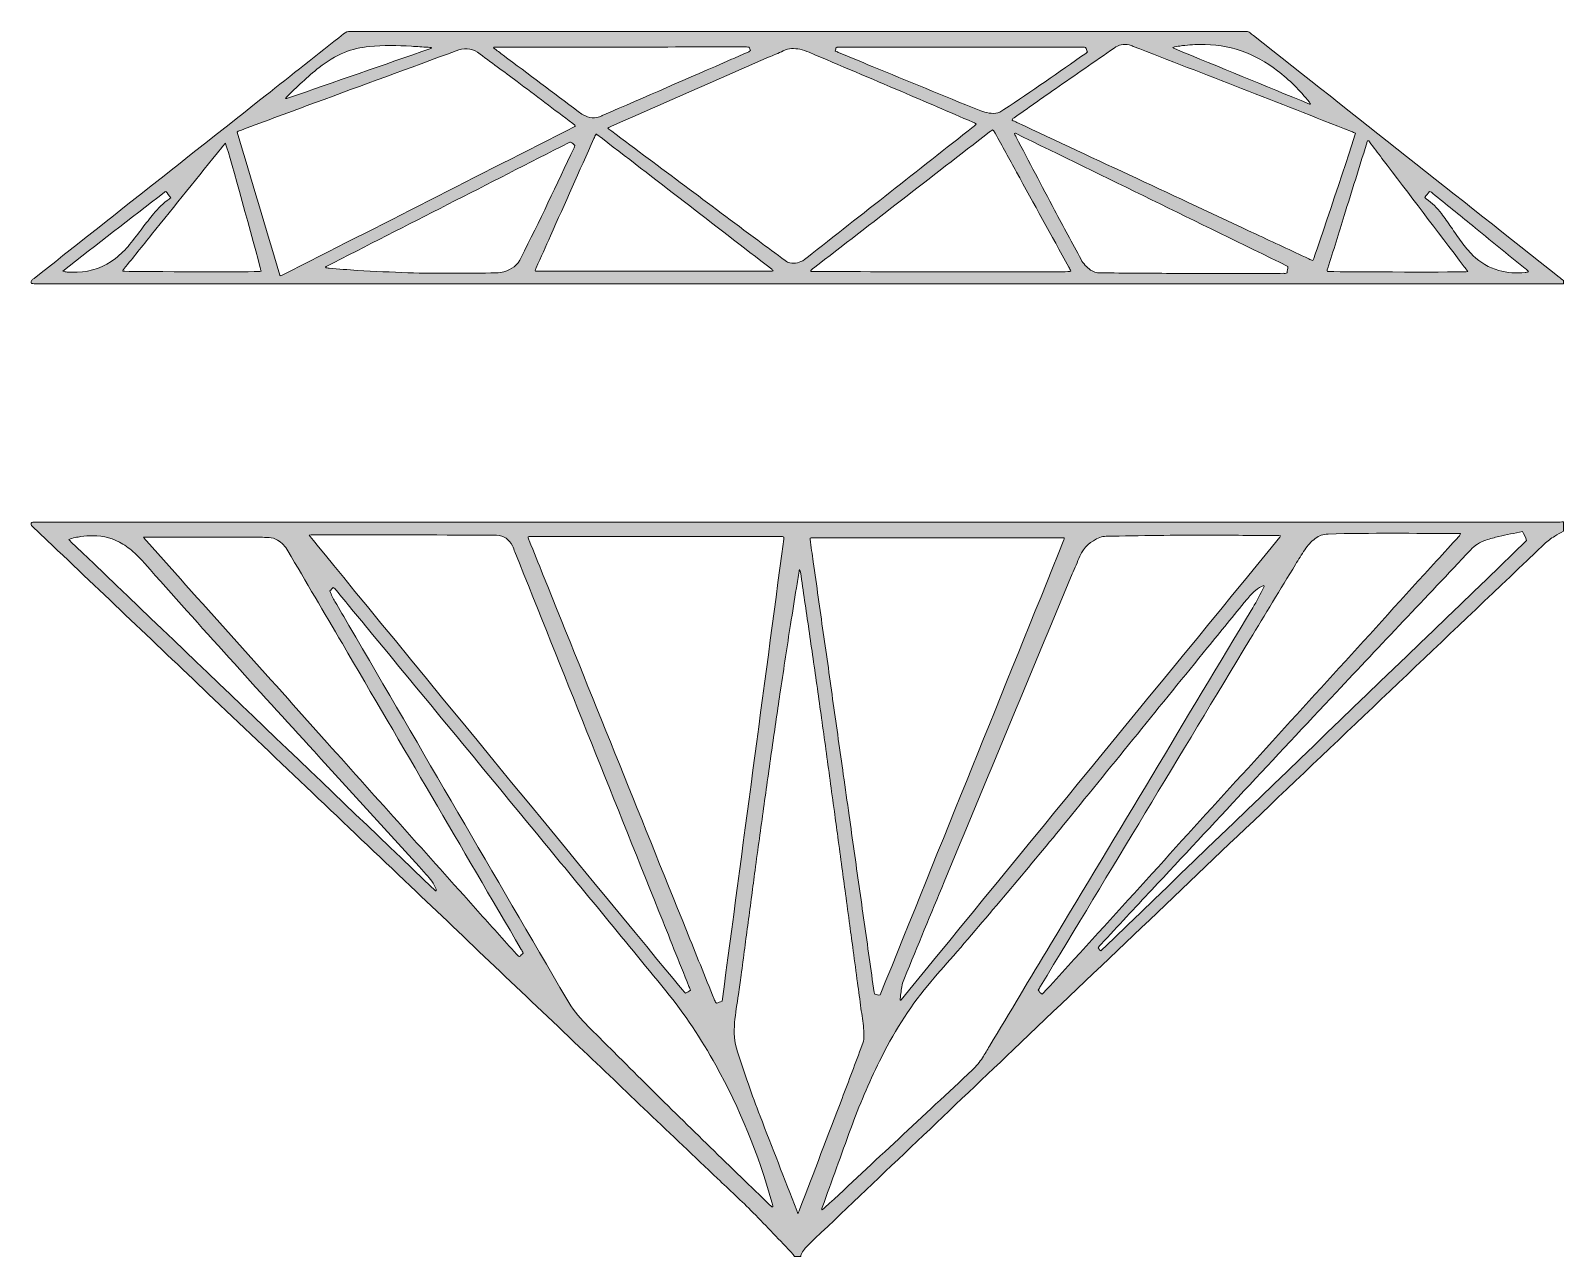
# Model space of a CAD drawing. Header units: inches. Extents: x 49 to 1955, y -1841 to -317.
import ezdxf

# ---------------------------------------------------------------- set-up
doc = ezdxf.new("R2010")
doc.units = ezdxf.units.IN
doc.header["$MEASUREMENT"] = 0
doc.layers.add('Layer 1', color=7, linetype='Continuous')

msp = doc.modelspace()

# ---------------------------------------------------------------- hatches: boundary and pattern name
at = {"layer": 'Layer 1', "true_color": 0xffffff}
h = msp.add_hatch(color=7, dxfattribs=at)
h.dxf.hatch_style = 2
edge = h.paths.add_edge_path()
edge.add_spline(control_points=[(1955.4, -631.7), (1953.8, -631.7), (1952.2, -631.7), (1950.6, -631.7), (1319.4, -631.7), (688.2, -631.7), (57, -631.7), (54.8, -631.7), (52.5, -632), (50.4, -631.3), (49.5, -629.8), (49.7, -628.4), (50.9, -627.3), (51.7, -626.5), (52.6, -625.9), (53.5, -625.2), (149.3, -549.5), (245.1, -473.9), (340.9, -398.3), (373.4, -372.6), (406, -346.9), (438.4, -321.2), (440.9, -319.2), (443.5, -317.9), (446.7, -318.3), (448, -318.4), (449.3, -318.3), (450.5, -318.3), (818.9, -318.3), (1187.2, -318.3), (1555.5, -318.3), (1565.5, -318.3), (1562.3, -317.2), (1570.1, -323.4), (1696.9, -423.4), (1823.5, -523.5), (1950.2, -623.5), (1952, -624.9), (1953.7, -626.4), (1955.4, -627.8), (1955.4, -629.1), (1955.4, -630.4), (1955.4, -631.7)], knot_values=[0, 0, 0, 0, 1, 1, 1, 2, 2, 2, 3, 3, 3, 4, 4, 4, 5, 5, 5, 6, 6, 6, 7, 7, 7, 8, 8, 8, 9, 9, 9, 10, 10, 10, 11, 11, 11, 12, 12, 12, 13, 13, 13, 14, 14, 14, 14], degree=3, periodic=1)
edge = h.paths.add_edge_path()
edge.add_spline(control_points=[(767.1, -438.2), (768.8, -440.1), (770.4, -441.1), (771.9, -442.2), (832.4, -487.4), (892.9, -532.6), (953.4, -577.7), (964.8, -586.2), (976.3, -594.6), (987.8, -603), (989.5, -604.3), (991.1, -605.6), (993.3, -605.9), (999.8, -606.7), (1006, -605.8), (1011.5, -601.8), (1012.5, -601), (1013.5, -600.2), (1014.5, -599.4), (1083.6, -545.2), (1152.6, -490.9), (1221.6, -436.6), (1222.9, -435.6), (1224, -434.6), (1225.3, -433.5), (1224.1, -431.9), (1222.5, -431.6), (1221, -431), (1191.5, -418.3), (1162, -405.6), (1132.5, -393), (1094.1, -376.6), (1055.7, -360.4), (1017.3, -344.1), (1013.6, -342.5), (1009.9, -341), (1006, -340.3), (998.9, -339), (992, -339), (985.3, -342.3), (979.3, -345.2), (973, -347.6), (966.9, -350.3), (901.5, -379), (836.1, -407.8), (770.7, -436.5), (769.7, -437), (768.7, -437.5), (767.1, -438.2)], knot_values=[0, 0, 0, 0, 1, 1, 1, 2, 2, 2, 3, 3, 3, 4, 4, 4, 5, 5, 5, 6, 6, 6, 7, 7, 7, 8, 8, 8, 9, 9, 9, 10, 10, 10, 11, 11, 11, 12, 12, 12, 13, 13, 13, 14, 14, 14, 15, 15, 15, 16, 16, 16, 16], degree=3, periodic=1)
edge = h.paths.add_edge_path()
edge.add_spline(control_points=[(726.6, -435.3), (725.6, -434.4), (724.5, -433.5), (723.4, -432.6), (700.3, -415.2), (677.3, -397.7), (654.1, -380.3), (637.8, -368.2), (621.4, -356.3), (605.1, -344.1), (601.2, -341.2), (596.9, -340), (592.1, -339.8), (587.4, -339.6), (582.9, -340.7), (578.5, -342.3), (520.2, -363.8), (461.8, -385.1), (403.5, -406.6), (372.8, -417.9), (342.1, -429.3), (311.4, -440.7), (309.6, -441.3), (307.6, -441.6), (306.1, -443.4), (323.8, -502.5), (341.6, -561.8), (359.3, -621), (359.4, -621.3), (359.8, -621.4), (360.2, -621.8), (360.8, -621.6), (361.6, -621.4), (362.2, -621.1), (483.5, -559.5), (604.8, -497.9), (726, -436.3), (726.3, -436.2), (726.4, -435.8), (726.6, -435.3)], knot_values=[0, 0, 0, 0, 1, 1, 1, 2, 2, 2, 3, 3, 3, 4, 4, 4, 5, 5, 5, 6, 6, 6, 7, 7, 7, 8, 8, 8, 9, 9, 9, 10, 10, 10, 11, 11, 11, 12, 12, 12, 13, 13, 13, 13], degree=3, periodic=1)
edge = h.paths.add_edge_path()
edge.add_spline(control_points=[(1696.9, -444.7), (1695.2, -444), (1693.5, -443.2), (1691.8, -442.5), (1646.2, -424.7), (1600.7, -406.8), (1555.2, -389), (1510.2, -371.5), (1465.2, -354.1), (1420.3, -336.7), (1418.6, -336), (1417, -335.3), (1415.3, -335), (1408.5, -333.6), (1402.4, -334.7), (1396.6, -338.8), (1372.4, -355.7), (1348, -372.5), (1323.7, -389.4), (1306.6, -401.4), (1289.4, -413.5), (1272.3, -425.5), (1271.4, -426.2), (1270.1, -426.7), (1269.7, -428.4), (1271.8, -429.4), (1273.8, -430.3), (1275.8, -431.2), (1374.9, -477.6), (1474.1, -523.9), (1573.3, -570.2), (1595.1, -580.4), (1617, -590.6), (1638.9, -600.8), (1640.5, -601.6), (1642.1, -602.7), (1644, -602.8), (1646, -598.8), (1696.1, -449), (1696.9, -444.7)], knot_values=[0, 0, 0, 0, 1, 1, 1, 2, 2, 2, 3, 3, 3, 4, 4, 4, 5, 5, 5, 6, 6, 6, 7, 7, 7, 8, 8, 8, 9, 9, 9, 10, 10, 10, 11, 11, 11, 12, 12, 12, 13, 13, 13, 13], degree=3, periodic=1)
edge = h.paths.add_edge_path()
edge.add_spline(control_points=[(1342.8, -616.3), (1342.4, -614.2), (1341.2, -612.6), (1340.3, -611), (1318.6, -571.6), (1296.9, -532.3), (1275.2, -492.9), (1266.4, -476.8), (1257.5, -460.7), (1248.6, -444.6), (1247.8, -443.2), (1247.3, -441.4), (1245.4, -440.5), (1244.2, -441.4), (1243, -442.2), (1241.9, -443.1), (1168.9, -499.5), (1095.9, -556), (1022.9, -612.4), (1021.8, -613.2), (1020.8, -614), (1019.9, -614.8), (1019.5, -615.2), (1019.3, -615.7), (1018.9, -616.3), (1022.6, -616.9), (1333, -617.2), (1340.8, -616.7), (1341.4, -616.7), (1342, -616.5), (1342.8, -616.3)], knot_values=[0, 0, 0, 0, 1, 1, 1, 2, 2, 2, 3, 3, 3, 4, 4, 4, 5, 5, 5, 6, 6, 6, 7, 7, 7, 8, 8, 8, 9, 9, 9, 10, 10, 10, 10], degree=3, periodic=1)
edge = h.paths.add_edge_path()
edge.add_spline(control_points=[(972.5, -615.9), (972.3, -615.3), (972.3, -615.1), (972.2, -615), (971.8, -614.6), (971.3, -614.1), (970.9, -613.7), (898.4, -557.8), (826, -502), (753.5, -446.1), (753.4, -446), (753.2, -446), (753.1, -445.9), (753, -445.9), (752.8, -445.9), (752.4, -446), (751.1, -447.4), (750.5, -449.5), (749.7, -451.3), (731.7, -491.6), (713.7, -531.9), (695.8, -572.2), (689.8, -585.5), (683.9, -598.8), (678, -612.1), (677.5, -613.3), (676.3, -614.5), (677.2, -616), (682.5, -616.5), (968.6, -616.4), (972.5, -615.9)], knot_values=[0, 0, 0, 0, 1, 1, 1, 2, 2, 2, 3, 3, 3, 4, 4, 4, 5, 5, 5, 6, 6, 6, 7, 7, 7, 8, 8, 8, 9, 9, 9, 10, 10, 10, 10], degree=3, periodic=1)
edge = h.paths.add_edge_path()
edge.add_spline(control_points=[(1612.9, -610.2), (1499.6, -554.8), (1386.8, -499.7), (1273.9, -444.7), (1273.7, -444.6), (1273.4, -444.8), (1272.9, -444.9), (1273, -446.7), (1274.1, -448.1), (1274.9, -449.6), (1290.8, -479.9), (1306.7, -510.1), (1322.7, -540.4), (1333.6, -560.8), (1344.7, -581.2), (1355.6, -601.6), (1358.5, -607), (1362.4, -611.3), (1367.4, -614.7), (1370.9, -617), (1374.7, -618.3), (1379.1, -618.3), (1410.6, -618.4), (1442.1, -618.8), (1473.6, -618.9), (1507.9, -619), (1542.3, -618.9), (1576.7, -618.9), (1586.8, -618.9), (1596.9, -618.9), (1606.9, -618.8), (1608.5, -618.8), (1610.1, -619.1), (1611.8, -618.1), (1612.2, -615.7), (1612.5, -613.2), (1612.9, -610.2)], knot_values=[0, 0, 0, 0, 1, 1, 1, 2, 2, 2, 3, 3, 3, 4, 4, 4, 5, 5, 5, 6, 6, 6, 7, 7, 7, 8, 8, 8, 9, 9, 9, 10, 10, 10, 11, 11, 11, 12, 12, 12, 12], degree=3, periodic=1)
edge = h.paths.add_edge_path()
edge.add_spline(control_points=[(415.9, -611.3), (417.2, -612.3), (418.8, -612.3), (420.3, -612.4), (432.1, -613.3), (443.9, -614.5), (455.7, -615.2), (476.6, -616.3), (497.6, -617.4), (518.5, -618.1), (537.1, -618.6), (555.6, -618.8), (574.2, -618.8), (592.2, -618.8), (610.3, -618.5), (628.4, -618.3), (631.6, -618.3), (634.8, -617.8), (637.8, -616.9), (647.4, -613.9), (655.3, -609), (659.1, -599.2), (682.2, -554.2), (703.4, -508.3), (725.1, -462.7), (725.5, -461.9), (725.8, -461), (726.1, -460.1), (724.4, -458.3), (722.9, -456.7), (720.8, -455.6), (720.2, -455.8), (719.6, -455.9), (719, -456.2), (618.2, -507.6), (517.4, -559), (416.6, -610.4), (416.3, -610.5), (416.2, -610.9), (415.9, -611.3)], knot_values=[0, 0, 0, 0, 1, 1, 1, 2, 2, 2, 3, 3, 3, 4, 4, 4, 5, 5, 5, 6, 6, 6, 7, 7, 7, 8, 8, 8, 9, 9, 9, 10, 10, 10, 11, 11, 11, 12, 12, 12, 13, 13, 13, 13], degree=3, periodic=1)
edge = h.paths.add_edge_path()
edge.add_spline(control_points=[(624.9, -338.6), (629.1, -341.8), (633.1, -344.8), (637, -347.8), (668.1, -371.1), (699.2, -394.4), (730.3, -417.7), (732.2, -419.2), (734.2, -420.6), (736.3, -421.7), (743.8, -425.8), (751.5, -427.5), (759.5, -423.1), (759.7, -423), (759.8, -422.9), (760, -422.8), (813.6, -399.5), (867.2, -376.2), (920.9, -352.8), (928.1, -349.7), (935.2, -346.6), (942.4, -343.4), (943.1, -343.1), (943.7, -342.5), (944.4, -342), (943.9, -340.5), (943.5, -339.2), (943, -337.8), (941.7, -337.7), (940.6, -337.5), (939.5, -337.5), (835, -337.5), (730.6, -337.6), (626.1, -337.6), (625.9, -337.6), (625.7, -338), (624.9, -338.6)], knot_values=[0, 0, 0, 0, 1, 1, 1, 2, 2, 2, 3, 3, 3, 4, 4, 4, 5, 5, 5, 6, 6, 6, 7, 7, 7, 8, 8, 8, 9, 9, 9, 10, 10, 10, 11, 11, 11, 12, 12, 12, 12], degree=3, periodic=1)
edge = h.paths.add_edge_path()
edge.add_spline(control_points=[(1836.5, -616.5), (1834.7, -614.1), (1833.5, -612.5), (1832.2, -610.8), (1798.1, -565.9), (1764, -520.9), (1729.8, -475.9), (1724.6, -469.1), (1719.4, -462.2), (1714.2, -455.3), (1713.6, -454.6), (1713.2, -453.5), (1711.8, -454.2), (1711.4, -455.5), (1710.9, -456.8), (1710.5, -458.2), (1701.3, -487.8), (1692.1, -517.4), (1682.8, -547), (1676.1, -568.8), (1669.3, -590.6), (1662.5, -612.5), (1662.1, -613.7), (1661.1, -615.1), (1662, -616.5), (1666.4, -617.1), (1815.8, -617.5), (1833.3, -616.9), (1834.1, -616.9), (1834.8, -616.7), (1836.5, -616.5)], knot_values=[0, 0, 0, 0, 1, 1, 1, 2, 2, 2, 3, 3, 3, 4, 4, 4, 5, 5, 5, 6, 6, 6, 7, 7, 7, 8, 8, 8, 9, 9, 9, 10, 10, 10, 10], degree=3, periodic=1)
edge = h.paths.add_edge_path()
edge.add_spline(control_points=[(1361.1, -338), (1360, -337.9), (1359.3, -337.8), (1358.7, -337.8), (1256.5, -337.9), (1154.3, -337.9), (1052.1, -337.9), (1051.9, -337.9), (1051.7, -338), (1051.6, -338), (1051.5, -338.1), (1051.3, -338.2), (1050.8, -338.5), (1050.6, -339.5), (1050.3, -340.9), (1049.9, -342.5), (1051.8, -343.3), (1053.3, -344), (1054.9, -344.7), (1068.5, -350.3), (1082.1, -356), (1095.7, -361.6), (1140, -379.8), (1184.4, -398), (1228.7, -416.1), (1231.8, -417.4), (1235.1, -418.4), (1238.3, -419.1), (1245.9, -420.7), (1253.3, -420.6), (1259.7, -415.2), (1294.1, -392.8), (1327.6, -368.9), (1361.4, -345.5), (1362.1, -345), (1362.7, -344.3), (1363.6, -343.5), (1362.7, -341.7), (1362, -339.9), (1361.1, -338)], knot_values=[0, 0, 0, 0, 1, 1, 1, 2, 2, 2, 3, 3, 3, 4, 4, 4, 5, 5, 5, 6, 6, 6, 7, 7, 7, 8, 8, 8, 9, 9, 9, 10, 10, 10, 11, 11, 11, 12, 12, 12, 13, 13, 13, 13], degree=3, periodic=1)
edge = h.paths.add_edge_path()
edge.add_spline(control_points=[(291.5, -456.9), (289.7, -459), (288.3, -460.7), (286.9, -462.4), (257.8, -498.5), (228.7, -534.6), (199.6, -570.7), (188.3, -584.8), (176.9, -598.9), (165.6, -613), (164.9, -613.9), (163.6, -614.6), (163.9, -616.1), (168.4, -616.8), (311.6, -617.2), (332.7, -616.6), (333.7, -616.5), (334.6, -616.3), (335.8, -616.2), (335.4, -614.6), (335.2, -613.2), (334.8, -611.8), (321.3, -561), (293.7, -462), (291.5, -456.9)], knot_values=[0, 0, 0, 0, 1, 1, 1, 2, 2, 2, 3, 3, 3, 4, 4, 4, 5, 5, 5, 6, 6, 6, 7, 7, 7, 8, 8, 8, 8], degree=3, periodic=1)
edge = h.paths.add_edge_path()
edge.add_spline(control_points=[(547.8, -338.1), (546.1, -338), (544.8, -337.9), (543.5, -337.9), (536.7, -337.4), (529.8, -336.9), (523, -336.6), (505.4, -335.6), (487.8, -335), (470.3, -336.9), (459.7, -338), (449.5, -340.3), (439.6, -344.3), (428.1, -348.9), (417.8, -355.5), (408, -363.1), (393.5, -374.4), (380.4, -387.3), (367.2, -400.2), (367, -400.4), (366.9, -400.9), (366.4, -401.7), (367.5, -401.5), (368.1, -401.5), (368.6, -401.3), (428.1, -380.7), (487.5, -360), (546.9, -339.4), (547.2, -339.3), (547.3, -338.9), (547.8, -338.1)], knot_values=[0, 0, 0, 0, 1, 1, 1, 2, 2, 2, 3, 3, 3, 4, 4, 4, 5, 5, 5, 6, 6, 6, 7, 7, 7, 8, 8, 8, 9, 9, 9, 10, 10, 10, 10], degree=3, periodic=1)
edge = h.paths.add_edge_path()
edge.add_spline(control_points=[(1469.6, -338.3), (1470.7, -338.9), (1471.2, -339.3), (1471.8, -339.5), (1527.8, -362.5), (1583.8, -385.5), (1639.8, -408.5), (1640, -408.6), (1640.4, -408.4), (1641, -408.4), (1640.5, -407.5), (1640.1, -406.7), (1639.5, -406), (1627.7, -391.7), (1614.8, -378.4), (1600, -367), (1571.5, -345.1), (1539.4, -334), (1503.4, -334.3), (1495.1, -334.4), (1486.8, -335), (1478.6, -336.3), (1475.8, -336.7), (1472.8, -336.6), (1469.6, -338.3)], knot_values=[0, 0, 0, 0, 1, 1, 1, 2, 2, 2, 3, 3, 3, 4, 4, 4, 5, 5, 5, 6, 6, 6, 7, 7, 7, 8, 8, 8, 8], degree=3, periodic=1)
edge = h.paths.add_edge_path()
edge.add_spline(control_points=[(89.3, -616), (91.6, -617.1), (93.2, -617.2), (94.8, -617.2), (98.9, -617.3), (103.1, -617.5), (107.2, -617.3), (124.8, -616.7), (140.7, -611.3), (154.7, -600.4), (161.3, -595.3), (167.2, -589.5), (172.4, -583), (177.9, -576.2), (183.2, -569.1), (188.5, -562.1), (193, -556.3), (197.4, -550.4), (202.1, -544.8), (207.8, -537.8), (214.2, -531.6), (221.6, -526.5), (222.3, -526.1), (222.8, -525.4), (223.5, -524.8), (221.4, -522.1), (219.5, -519.6), (217.4, -517), (216.5, -517.5), (215.8, -517.9), (215.2, -518.3), (173.4, -550.7), (131.7, -583.1), (89.3, -616)], knot_values=[0, 0, 0, 0, 1, 1, 1, 2, 2, 2, 3, 3, 3, 4, 4, 4, 5, 5, 5, 6, 6, 6, 7, 7, 7, 8, 8, 8, 9, 9, 9, 10, 10, 10, 11, 11, 11, 11], degree=3, periodic=1)
edge = h.paths.add_edge_path()
edge.add_spline(control_points=[(1783, -524.5), (1783.9, -525.4), (1784.4, -525.8), (1784.9, -526.2), (1792.2, -531.3), (1798.3, -537.6), (1803.7, -544.6), (1807.8, -550.1), (1811.8, -555.7), (1815.7, -561.3), (1820.1, -567.5), (1824.2, -573.7), (1828.6, -579.8), (1832.9, -585.8), (1837.7, -591.4), (1843, -596.6), (1852.1, -605.4), (1862.7, -611.9), (1875, -615.2), (1885.7, -618.1), (1896.7, -619), (1907.8, -617.7), (1909.1, -617.5), (1910.6, -617.6), (1912.1, -616.8), (1910.9, -614.9), (1909.3, -613.9), (1907.8, -612.8), (1886, -595), (1864.1, -577.3), (1842.2, -559.5), (1825.8, -546.2), (1809.5, -532.9), (1793, -519.7), (1791.8, -518.7), (1790.9, -517.2), (1788.7, -517.3), (1787, -519.6), (1785.1, -521.9), (1783, -524.5)], knot_values=[0, 0, 0, 0, 1, 1, 1, 2, 2, 2, 3, 3, 3, 4, 4, 4, 5, 5, 5, 6, 6, 6, 7, 7, 7, 8, 8, 8, 9, 9, 9, 10, 10, 10, 11, 11, 11, 12, 12, 12, 13, 13, 13, 13], degree=3, periodic=1)
h = msp.add_hatch(color=7, dxfattribs=at)
h.dxf.hatch_style = 2
edge = h.paths.add_edge_path()
edge.add_spline(control_points=[(1955.4, -939.1), (1951.8, -941.3), (1948.3, -943.4), (1944.7, -945.5), (1940, -948.3), (1935.7, -951.6), (1931.7, -955.3), (1817.9, -1063.6), (1704.1, -1171.9), (1590.2, -1280.2), (1483.8, -1381.4), (1377.5, -1482.7), (1271.1, -1583.9), (1186.3, -1664.7), (1101.5, -1745.4), (1016.6, -1826.1), (1012.9, -1829.7), (1009.7, -1833.7), (1007.5, -1838.3), (1007.2, -1839), (1007.1, -1839.8), (1006.9, -1840.6), (1004.3, -1840.6), (1001.8, -1840.6), (999.2, -1840.6), (998.7, -1839.8), (998.2, -1838.9), (997.6, -1838.2), (981, -1820.9), (964.7, -1803.3), (947.8, -1786.3), (933.3, -1771.7), (918.2, -1757.9), (903.4, -1743.8), (846, -1689.2), (788.7, -1634.6), (731.3, -1580), (661.4, -1513.5), (591.5, -1447), (521.6, -1380.5), (440.1, -1303), (358.6, -1225.4), (277.1, -1147.9), (208, -1082.2), (138.9, -1016.5), (69.8, -950.8), (64, -945.3), (58.2, -939.8), (52.4, -934.2), (51.5, -933.4), (50.6, -932.4), (50, -931.3), (49.3, -929.9), (50.3, -928.3), (51.8, -928.2), (52.6, -928.1), (53.4, -928.1), (54.2, -928.1), (56, -928.1), (57.8, -928.1), (59.5, -928.1), (688.9, -928.1), (1318.3, -928.1), (1947.8, -928.1), (1950.3, -928.1), (1952.8, -927.8), (1955.4, -927.6), (1955.4, -931.4), (1955.4, -935.3), (1955.4, -939.1)], knot_values=[0, 0, 0, 0, 1, 1, 1, 2, 2, 2, 3, 3, 3, 4, 4, 4, 5, 5, 5, 6, 6, 6, 7, 7, 7, 8, 8, 8, 9, 9, 9, 10, 10, 10, 11, 11, 11, 12, 12, 12, 13, 13, 13, 14, 14, 14, 15, 15, 15, 16, 16, 16, 17, 17, 17, 18, 18, 18, 19, 19, 19, 20, 20, 20, 21, 21, 21, 22, 22, 22, 23, 23, 23, 23], degree=3, periodic=1)
edge = h.paths.add_edge_path()
edge.add_spline(control_points=[(909.2, -1523.6), (934.8, -1332), (960.3, -1140.7), (985.8, -949.4), (985.9, -948.5), (985.8, -947.5), (985.8, -946.6), (985.2, -946.4), (984.7, -946), (984.3, -946), (879.5, -946), (774.7, -946), (670, -946), (669.4, -946), (668.8, -946.2), (668.1, -946.3), (667.7, -948.2), (668.7, -949.6), (669.3, -951), (675, -965.4), (680.9, -979.8), (686.7, -994.2), (746.1, -1141.4), (805.5, -1288.6), (864.9, -1435.8), (876.4, -1464.2), (887.9, -1492.7), (899.4, -1521.1), (900.1, -1522.7), (900.3, -1524.6), (902.2, -1525.9), (904.3, -1525.2), (906.5, -1524.5), (909.2, -1523.6)], knot_values=[0, 0, 0, 0, 1, 1, 1, 2, 2, 2, 3, 3, 3, 4, 4, 4, 5, 5, 5, 6, 6, 6, 7, 7, 7, 8, 8, 8, 9, 9, 9, 10, 10, 10, 11, 11, 11, 11], degree=3, periodic=1)
edge = h.paths.add_edge_path()
edge.add_spline(control_points=[(1334.7, -947.7), (1332.5, -947.3), (1330.5, -947.5), (1328.5, -947.5), (1227.4, -947.5), (1126.2, -947.5), (1025.1, -947.5), (1023.8, -947.5), (1022.6, -947.4), (1021.3, -947.5), (1020.4, -947.6), (1019.5, -947.9), (1018.7, -948.1), (1018.7, -948.6), (1018.6, -949), (1018.6, -949.3), (1019.9, -958.6), (1021.2, -968), (1022.5, -977.3), (1024.6, -992), (1026.7, -1006.7), (1028.8, -1021.5), (1030.9, -1036), (1032.9, -1050.6), (1034.9, -1065.2), (1037, -1079.9), (1039.2, -1094.6), (1041.3, -1109.3), (1043.3, -1124.1), (1045.4, -1138.8), (1047.4, -1153.5), (1049.5, -1168.2), (1051.7, -1183), (1053.7, -1197.7), (1055.8, -1212.4), (1057.8, -1227.1), (1059.9, -1241.9), (1062.3, -1258.8), (1064.8, -1275.7), (1067.2, -1292.7), (1069.3, -1307.4), (1071.3, -1322.1), (1073.3, -1336.8), (1075.4, -1351.6), (1077.6, -1366.3), (1079.7, -1381), (1081.7, -1395.7), (1083.8, -1410.5), (1085.8, -1425.2), (1087.9, -1439.9), (1090.1, -1454.6), (1092.2, -1469.3), (1094.2, -1483.8), (1096.2, -1498.2), (1098.2, -1512.6), (1098.3, -1513.3), (1098.7, -1514), (1099, -1514.9), (1101.3, -1515.1), (1103.3, -1516.2), (1105.8, -1515.6), (1182, -1327.1), (1258.2, -1138.5), (1334.3, -950), (1334.5, -949.4), (1334.5, -948.8), (1334.7, -947.7)], knot_values=[0, 0, 0, 0, 1, 1, 1, 2, 2, 2, 3, 3, 3, 4, 4, 4, 5, 5, 5, 6, 6, 6, 7, 7, 7, 8, 8, 8, 9, 9, 9, 10, 10, 10, 11, 11, 11, 12, 12, 12, 13, 13, 13, 14, 14, 14, 15, 15, 15, 16, 16, 16, 17, 17, 17, 18, 18, 18, 19, 19, 19, 20, 20, 20, 21, 21, 21, 22, 22, 22, 22], degree=3, periodic=1)
edge = h.paths.add_edge_path()
edge.add_spline(control_points=[(395.5, -944.1), (398.2, -948.3), (851.7, -1500.3), (862, -1511.9), (862.5, -1512.5), (863.1, -1512.9), (863.7, -1513.5), (866, -1512.6), (867.9, -1511.6), (869.7, -1509.9), (869.1, -1508.4), (868.6, -1506.9), (868, -1505.4), (855.6, -1474.3), (843.1, -1443.1), (830.6, -1411.9), (770.9, -1263), (711.2, -1114), (651.5, -965), (650.5, -962.5), (649.7, -959.9), (648.4, -957.5), (644.2, -949.7), (638.2, -944.5), (628.7, -944.4), (621.1, -944.3), (613.4, -944.1), (605.7, -944.1), (537.1, -944), (468.5, -943.9), (399.8, -943.9), (398.6, -943.9), (397.4, -944), (395.5, -944.1)], knot_values=[0, 0, 0, 0, 1, 1, 1, 2, 2, 2, 3, 3, 3, 4, 4, 4, 5, 5, 5, 6, 6, 6, 7, 7, 7, 8, 8, 8, 9, 9, 9, 10, 10, 10, 11, 11, 11, 11], degree=3, periodic=1)
edge = h.paths.add_edge_path()
edge.add_spline(control_points=[(1603.8, -944.9), (1601.9, -944.8), (1600.7, -944.7), (1599.4, -944.7), (1571, -944.5), (1542.5, -944.4), (1514, -944.3), (1492.9, -944.3), (1471.8, -944.3), (1450.7, -944.6), (1429.4, -944.8), (1408.1, -945.3), (1386.9, -945.6), (1384.1, -945.7), (1381.4, -945.9), (1378.9, -947), (1367.8, -951.8), (1359, -959.1), (1354.1, -970.4), (1350.9, -977.8), (1347.8, -985.1), (1344.7, -992.5), (1291.6, -1120), (1238.5, -1247.5), (1185.4, -1375.1), (1168.9, -1414.9), (1152.4, -1454.8), (1136, -1494.7), (1134.8, -1497.5), (1133.7, -1500.4), (1133.1, -1503.3), (1132, -1509), (1131.4, -1514.7), (1130.6, -1520.4), (1130.5, -1521), (1130.6, -1521.5), (1130.7, -1522.2), (1131.2, -1522), (1131.6, -1522), (1131.8, -1521.8), (1288.8, -1330.1), (1445.8, -1138.4), (1602.8, -946.7), (1603.1, -946.4), (1603.2, -945.9), (1603.8, -944.9)], knot_values=[0, 0, 0, 0, 1, 1, 1, 2, 2, 2, 3, 3, 3, 4, 4, 4, 5, 5, 5, 6, 6, 6, 7, 7, 7, 8, 8, 8, 9, 9, 9, 10, 10, 10, 11, 11, 11, 12, 12, 12, 13, 13, 13, 14, 14, 14, 15, 15, 15, 15], degree=3, periodic=1)
edge = h.paths.add_edge_path()
edge.add_spline(control_points=[(1003.6, -1787.3), (1004.7, -1784.7), (1005.4, -1783.1), (1006, -1781.5), (1023.4, -1735.8), (1040.9, -1690.1), (1058.3, -1644.4), (1066.8, -1622.3), (1075, -1600.1), (1083.3, -1577.9), (1084.5, -1574.8), (1085.7, -1571.6), (1085.6, -1568.2), (1085.6, -1564.5), (1085.6, -1560.8), (1085.2, -1557.2), (1084.2, -1548.9), (1083, -1540.7), (1081.9, -1532.5), (1080.4, -1521.8), (1079, -1511.2), (1077.6, -1500.6), (1075.8, -1487.3), (1074, -1474), (1072.2, -1460.7), (1070.8, -1450.2), (1069.4, -1439.8), (1068, -1429.3), (1066.2, -1416.2), (1064.4, -1403), (1062.6, -1389.9), (1061.2, -1379.1), (1059.7, -1368.3), (1058.2, -1357.5), (1056.5, -1344.7), (1054.8, -1331.9), (1053, -1319), (1051.6, -1308.6), (1050.2, -1298.1), (1048.8, -1287.7), (1047, -1274.7), (1045.2, -1261.7), (1043.4, -1248.7), (1041.7, -1236), (1040, -1223.4), (1038.2, -1210.7), (1036.5, -1197.7), (1034.7, -1184.7), (1032.8, -1171.7), (1031.1, -1159.4), (1029.4, -1147), (1027.7, -1134.7), (1025.9, -1122.3), (1024.1, -1110), (1022.3, -1097.6), (1020.6, -1085.6), (1018.8, -1073.6), (1017.1, -1061.6), (1015.3, -1049.6), (1013.5, -1037.5), (1011.8, -1025.5), (1010.1, -1013.8), (1008.4, -1002.1), (1006.7, -990.4), (1006.5, -989.4), (1006, -988.5), (1005.5, -987), (1005.2, -988), (1005, -988.5), (1004.9, -988.9), (1003.8, -995.9), (1002.6, -1002.8), (1001.5, -1009.8), (999.1, -1024.9), (996.7, -1040.1), (994.3, -1055.2), (992.2, -1068.7), (990.1, -1082.1), (988.1, -1095.5), (986, -1109.3), (983.9, -1123), (981.8, -1136.8), (980.1, -1148.7), (978.3, -1160.5), (976.6, -1172.4), (974.8, -1184.6), (973, -1196.7), (971.3, -1208.9), (969.5, -1221.3), (967.8, -1233.6), (966, -1246), (964.3, -1258.5), (962.5, -1271), (960.8, -1283.5), (959, -1296.2), (957.3, -1308.8), (955.5, -1321.5), (953.7, -1334.7), (951.9, -1347.8), (950.2, -1361), (948.7, -1371.4), (947.4, -1381.9), (946, -1392.3), (944.5, -1403.4), (943, -1414.5), (941.5, -1425.6), (940.1, -1436.2), (938.7, -1446.9), (937.3, -1457.5), (935.8, -1468.7), (934.3, -1480), (932.8, -1491.2), (931.8, -1499.2), (930.8, -1507.1), (929.6, -1515), (927.8, -1526.7), (925.7, -1538.3), (924.7, -1550.1), (923.6, -1562.4), (924.5, -1574.4), (928.3, -1586.2), (937, -1613.1), (946.3, -1639.8), (956.4, -1666.2), (971.5, -1705.3), (986.7, -1744.3), (1001.9, -1783.4), (1002.3, -1784.4), (1002.8, -1785.4), (1003.6, -1787.3)], knot_values=[0, 0, 0, 0, 1, 1, 1, 2, 2, 2, 3, 3, 3, 4, 4, 4, 5, 5, 5, 6, 6, 6, 7, 7, 7, 8, 8, 8, 9, 9, 9, 10, 10, 10, 11, 11, 11, 12, 12, 12, 13, 13, 13, 14, 14, 14, 15, 15, 15, 16, 16, 16, 17, 17, 17, 18, 18, 18, 19, 19, 19, 20, 20, 20, 21, 21, 21, 22, 22, 22, 23, 23, 23, 24, 24, 24, 25, 25, 25, 26, 26, 26, 27, 27, 27, 28, 28, 28, 29, 29, 29, 30, 30, 30, 31, 31, 31, 32, 32, 32, 33, 33, 33, 34, 34, 34, 35, 35, 35, 36, 36, 36, 37, 37, 37, 38, 38, 38, 39, 39, 39, 40, 40, 40, 41, 41, 41, 42, 42, 42, 43, 43, 43, 43], degree=3, periodic=1)
edge = h.paths.add_edge_path()
edge.add_spline(control_points=[(972.2, -1779.2), (972.2, -1777), (971.4, -1775.1), (970.9, -1773.2), (954.5, -1713.7), (931.2, -1657.1), (901.3, -1603.1), (883.2, -1570.5), (862.8, -1539.3), (839.1, -1510.4), (785.5, -1445.1), (731.9, -1379.8), (678.2, -1314.7), (608.2, -1229.6), (538, -1144.6), (467.9, -1059.6), (454.9, -1043.9), (442, -1028.3), (429.1, -1012.6), (428.1, -1011.4), (427.5, -1009.8), (425.4, -1009.5), (424.1, -1010.8), (422.8, -1012.1), (421.4, -1013.5), (422.5, -1016), (423.3, -1018.2), (424.3, -1020.4), (425.4, -1022.5), (426.5, -1024.7), (427.7, -1026.7), (433.4, -1036.7), (439.3, -1046.6), (445.1, -1056.6), (535.4, -1211.4), (625.7, -1366.2), (716, -1521.1), (722.6, -1532.4), (730.4, -1542.6), (739.6, -1551.8), (753.2, -1565.3), (766.8, -1578.9), (780.4, -1592.5), (830.8, -1642.8), (881.5, -1692.7), (932.7, -1742.1), (944.7, -1753.6), (956.7, -1765.2), (968.6, -1776.8), (969.6, -1777.7), (970.3, -1779.1), (972.2, -1779.2)], knot_values=[0, 0, 0, 0, 1, 1, 1, 2, 2, 2, 3, 3, 3, 4, 4, 4, 5, 5, 5, 6, 6, 6, 7, 7, 7, 8, 8, 8, 9, 9, 9, 10, 10, 10, 11, 11, 11, 12, 12, 12, 13, 13, 13, 14, 14, 14, 15, 15, 15, 16, 16, 16, 17, 17, 17, 17], degree=3, periodic=1)
edge = h.paths.add_edge_path()
edge.add_spline(control_points=[(1033, -1782.3), (1033.3, -1782.5), (1033.5, -1782.6), (1033.8, -1782.8), (1034.9, -1781.9), (1036, -1781), (1037, -1780), (1098.2, -1723), (1159.4, -1665.9), (1220.6, -1608.8), (1225.4, -1604.3), (1229.6, -1599.3), (1233, -1593.7), (1236, -1588.9), (1238.8, -1584.1), (1241.7, -1579.3), (1267, -1537.2), (1292.3, -1495.1), (1317.6, -1453.1), (1401.5, -1313.5), (1485.4, -1174), (1569.2, -1034.4), (1574.2, -1026.2), (1578.3, -1017.5), (1582.8, -1009), (1583.1, -1008.4), (1583.8, -1007.7), (1582.7, -1006.8), (1579, -1008.2), (1575.7, -1010.4), (1572.6, -1012.9), (1568.4, -1016.2), (1565, -1020.2), (1561.6, -1024.3), (1545.4, -1044.1), (1529.2, -1063.9), (1513, -1083.8), (1454.7, -1155.5), (1396.5, -1227.4), (1338.1, -1299), (1291.8, -1355.7), (1244.8, -1411.7), (1196.9, -1466.9), (1186.2, -1479.2), (1175.3, -1491.4), (1164.9, -1503.9), (1140.9, -1532.7), (1121.5, -1564.5), (1104.9, -1598), (1091.4, -1625.2), (1079.7, -1653.3), (1069.2, -1681.8), (1057.3, -1714.4), (1045.6, -1747), (1033.8, -1779.7), (1033.5, -1780.5), (1033.3, -1781.4), (1033, -1782.3)], knot_values=[0, 0, 0, 0, 1, 1, 1, 2, 2, 2, 3, 3, 3, 4, 4, 4, 5, 5, 5, 6, 6, 6, 7, 7, 7, 8, 8, 8, 9, 9, 9, 10, 10, 10, 11, 11, 11, 12, 12, 12, 13, 13, 13, 14, 14, 14, 15, 15, 15, 16, 16, 16, 17, 17, 17, 18, 18, 18, 19, 19, 19, 19], degree=3, periodic=1)
edge = h.paths.add_edge_path()
edge.add_spline(control_points=[(1307.1, -1514.7), (1308, -1513.9), (1308.8, -1513.2), (1309.6, -1512.4), (1312, -1509.7), (1314.5, -1506.9), (1317, -1504.2), (1396.6, -1416.8), (1476.1, -1329.4), (1555.7, -1242), (1636.4, -1153.4), (1717, -1064.8), (1797.7, -976.2), (1806.9, -966.1), (1816.2, -955.9), (1825.4, -945.7), (1826.2, -944.8), (1827.4, -944.1), (1827.3, -942.3), (1826, -942.2), (1824.7, -942.1), (1823.5, -942.1), (1769.9, -942.2), (1716.3, -941.3), (1662.8, -942.8), (1656.7, -943), (1651.5, -944.8), (1646.8, -948.4), (1641.6, -952.3), (1637.3, -957), (1633.8, -962.4), (1630, -968.4), (1626, -974.5), (1622.3, -980.6), (1603.3, -1011.8), (1584.4, -1042.9), (1565.5, -1074.1), (1478.8, -1217.7), (1392, -1361.2), (1305.2, -1504.8), (1304.3, -1506.4), (1303.3, -1508), (1302.3, -1509.7), (1303.6, -1511.8), (1305, -1513.4), (1307.1, -1514.7)], knot_values=[0, 0, 0, 0, 1, 1, 1, 2, 2, 2, 3, 3, 3, 4, 4, 4, 5, 5, 5, 6, 6, 6, 7, 7, 7, 8, 8, 8, 9, 9, 9, 10, 10, 10, 11, 11, 11, 12, 12, 12, 13, 13, 13, 14, 14, 14, 15, 15, 15, 15], degree=3, periodic=1)
edge = h.paths.add_edge_path()
edge.add_spline(control_points=[(189.5, -946.9), (191.2, -948.9), (192.2, -950.2), (193.3, -951.4), (268.2, -1035), (343.1, -1118.6), (418.1, -1202.3), (480.5, -1272), (543, -1341.7), (605.4, -1411.4), (621.4, -1429.3), (637.4, -1447.1), (653.5, -1465), (654.5, -1466.1), (655.2, -1467.7), (657.2, -1468), (658.7, -1466.7), (660.2, -1465.4), (661.9, -1463.8), (661, -1462.1), (660.2, -1460.6), (659.3, -1459.1), (585.2, -1332.4), (511.1, -1205.7), (436.9, -1079), (414.3, -1040.5), (391.6, -1002.1), (369.1, -963.6), (365.9, -958), (361.7, -953.6), (356.2, -950.3), (353, -948.4), (349.5, -947.3), (345.8, -947.2), (342.1, -947.1), (338.4, -946.9), (334.7, -946.9), (287.7, -946.8), (240.7, -946.7), (193.6, -946.7), (192.6, -946.7), (191.5, -946.8), (189.5, -946.9)], knot_values=[0, 0, 0, 0, 1, 1, 1, 2, 2, 2, 3, 3, 3, 4, 4, 4, 5, 5, 5, 6, 6, 6, 7, 7, 7, 8, 8, 8, 9, 9, 9, 10, 10, 10, 11, 11, 11, 12, 12, 12, 13, 13, 13, 14, 14, 14, 14], degree=3, periodic=1)
edge = h.paths.add_edge_path()
edge.add_spline(control_points=[(1904.4, -939.6), (1894.3, -941.8), (1884.7, -943.7), (1875.2, -945.9), (1869.8, -947.2), (1864.4, -948.7), (1859.1, -950.4), (1851.6, -952.7), (1845.4, -956.9), (1839.9, -962.7), (1784.3, -1021.7), (1728.4, -1080.4), (1672.9, -1139.6), (1596.3, -1221.2), (1520, -1303.1), (1443.6, -1385), (1422.5, -1407.5), (1401.4, -1430.1), (1380.4, -1452.7), (1379.1, -1454), (1377.5, -1455.2), (1376.9, -1457), (1377.7, -1458.5), (1378.3, -1460.1), (1380.2, -1460.9), (1556.6, -1291), (1733.1, -1121), (1909.7, -951), (1908.2, -946.9), (1906.5, -943.1), (1904.4, -939.6)], knot_values=[0, 0, 0, 0, 1, 1, 1, 2, 2, 2, 3, 3, 3, 4, 4, 4, 5, 5, 5, 6, 6, 6, 7, 7, 7, 8, 8, 8, 9, 9, 9, 10, 10, 10, 10], degree=3, periodic=1)
edge = h.paths.add_edge_path()
edge.add_spline(control_points=[(96.7, -949.6), (97.9, -950.8), (98.6, -951.7), (99.4, -952.5), (250.4, -1097), (401.5, -1241.6), (552.6, -1386.1), (552.7, -1386.3), (553.1, -1386.2), (553.6, -1386.3), (553.6, -1385.6), (553.6, -1385), (553.4, -1384.4), (552.2, -1380.8), (550.5, -1377.3), (548.1, -1374.3), (545.9, -1371.4), (543.5, -1368.5), (541.1, -1365.8), (494.6, -1314.8), (448.2, -1263.9), (401.7, -1212.9), (331.1, -1135.5), (260.7, -1057.9), (191.2, -979.5), (187.8, -975.6), (184.3, -972), (180.6, -968.4), (175.6, -963.4), (170, -959.1), (164, -955.4), (152.5, -948.4), (140.1, -944.8), (126.7, -944.9), (121.7, -945), (116.7, -945.3), (111.8, -946), (107, -946.7), (102.1, -947.6), (96.7, -949.6)], knot_values=[0, 0, 0, 0, 1, 1, 1, 2, 2, 2, 3, 3, 3, 4, 4, 4, 5, 5, 5, 6, 6, 6, 7, 7, 7, 8, 8, 8, 9, 9, 9, 10, 10, 10, 11, 11, 11, 12, 12, 12, 13, 13, 13, 13], degree=3, periodic=1)

# ---------------------------------------------------------------- linework, layer by layer
at = {"layer": 'Layer 1', "lineweight": 0}
for points, knots in [([(1955.4, -631.7), (1953.8, -631.7), (1952.2, -631.7), (1950.6, -631.7), (1319.4, -631.7), (688.2, -631.7), (57, -631.7), (54.8, -631.7), (52.5, -632), (50.4, -631.3), (49.5, -629.8), (49.7, -628.4), (50.9, -627.3), (51.7, -626.5), (52.6, -625.9), (53.5, -625.2), (149.3, -549.5), (245.1, -473.9), (340.9, -398.3), (373.4, -372.6), (406, -346.9), (438.4, -321.2), (440.9, -319.2), (443.5, -317.9), (446.7, -318.3), (448, -318.4), (449.3, -318.3), (450.5, -318.3), (818.9, -318.3), (1187.2, -318.3), (1555.5, -318.3), (1565.5, -318.3), (1562.3, -317.2), (1570.1, -323.4), (1696.9, -423.4), (1823.5, -523.5), (1950.2, -623.5), (1952, -624.9), (1953.7, -626.4), (1955.4, -627.8), (1955.4, -629.1), (1955.4, -630.4), (1955.4, -631.7)], [0, 0, 0, 0, 1, 1, 1, 2, 2, 2, 3, 3, 3, 4, 4, 4, 5, 5, 5, 6, 6, 6, 7, 7, 7, 8, 8, 8, 9, 9, 9, 10, 10, 10, 11, 11, 11, 12, 12, 12, 13, 13, 13, 14, 14, 14, 14]), ([(726.6, -435.3), (725.6, -434.4), (724.5, -433.5), (723.4, -432.6), (700.3, -415.2), (677.3, -397.7), (654.1, -380.3), (637.8, -368.2), (621.4, -356.3), (605.1, -344.1), (601.2, -341.2), (596.9, -340), (592.1, -339.8), (587.4, -339.6), (582.9, -340.7), (578.5, -342.3), (520.2, -363.8), (461.8, -385.1), (403.5, -406.6), (372.8, -417.9), (342.1, -429.3), (311.4, -440.7), (309.6, -441.3), (307.6, -441.6), (306.1, -443.4), (323.8, -502.5), (341.6, -561.8), (359.3, -621), (359.4, -621.3), (359.8, -621.4), (360.2, -621.8), (360.8, -621.6), (361.6, -621.4), (362.2, -621.1), (483.5, -559.5), (604.8, -497.9), (726, -436.3), (726.3, -436.2), (726.4, -435.8), (726.6, -435.3)], [0, 0, 0, 0, 1, 1, 1, 2, 2, 2, 3, 3, 3, 4, 4, 4, 5, 5, 5, 6, 6, 6, 7, 7, 7, 8, 8, 8, 9, 9, 9, 10, 10, 10, 11, 11, 11, 12, 12, 12, 13, 13, 13, 13]), ([(547.8, -338.1), (546.1, -338), (544.8, -337.9), (543.5, -337.9), (536.7, -337.4), (529.8, -336.9), (523, -336.6), (505.4, -335.6), (487.8, -335), (470.3, -336.9), (459.7, -338), (449.5, -340.3), (439.6, -344.3), (428.1, -348.9), (417.8, -355.5), (408, -363.1), (393.5, -374.4), (380.4, -387.3), (367.2, -400.2), (367, -400.4), (366.9, -400.9), (366.4, -401.7), (367.5, -401.5), (368.1, -401.5), (368.6, -401.3), (428.1, -380.7), (487.5, -360), (546.9, -339.4), (547.2, -339.3), (547.3, -338.9), (547.8, -338.1)], [0, 0, 0, 0, 1, 1, 1, 2, 2, 2, 3, 3, 3, 4, 4, 4, 5, 5, 5, 6, 6, 6, 7, 7, 7, 8, 8, 8, 9, 9, 9, 10, 10, 10, 10]), ([(624.9, -338.6), (629.1, -341.8), (633.1, -344.8), (637, -347.8), (668.1, -371.1), (699.2, -394.4), (730.3, -417.7), (732.2, -419.2), (734.2, -420.6), (736.3, -421.7), (743.8, -425.8), (751.5, -427.5), (759.5, -423.1), (759.7, -423), (759.8, -422.9), (760, -422.8), (813.6, -399.5), (867.2, -376.2), (920.9, -352.8), (928.1, -349.7), (935.2, -346.6), (942.4, -343.4), (943.1, -343.1), (943.7, -342.5), (944.4, -342), (943.9, -340.5), (943.5, -339.2), (943, -337.8), (941.7, -337.7), (940.6, -337.5), (939.5, -337.5), (835, -337.5), (730.6, -337.6), (626.1, -337.6), (625.9, -337.6), (625.7, -338), (624.9, -338.6)], [0, 0, 0, 0, 1, 1, 1, 2, 2, 2, 3, 3, 3, 4, 4, 4, 5, 5, 5, 6, 6, 6, 7, 7, 7, 8, 8, 8, 9, 9, 9, 10, 10, 10, 11, 11, 11, 12, 12, 12, 12]), ([(767.1, -438.2), (768.8, -440.1), (770.4, -441.1), (771.9, -442.2), (832.4, -487.4), (892.9, -532.6), (953.4, -577.7), (964.8, -586.2), (976.3, -594.6), (987.8, -603), (989.5, -604.3), (991.1, -605.6), (993.3, -605.9), (999.8, -606.7), (1006, -605.8), (1011.5, -601.8), (1012.5, -601), (1013.5, -600.2), (1014.5, -599.4), (1083.6, -545.2), (1152.6, -490.9), (1221.6, -436.6), (1222.9, -435.6), (1224, -434.6), (1225.3, -433.5), (1224.1, -431.9), (1222.5, -431.6), (1221, -431), (1191.5, -418.3), (1162, -405.6), (1132.5, -393), (1094.1, -376.6), (1055.7, -360.4), (1017.3, -344.1), (1013.6, -342.5), (1009.9, -341), (1006, -340.3), (998.9, -339), (992, -339), (985.3, -342.3), (979.3, -345.2), (973, -347.6), (966.9, -350.3), (901.5, -379), (836.1, -407.8), (770.7, -436.5), (769.7, -437), (768.7, -437.5), (767.1, -438.2)], [0, 0, 0, 0, 1, 1, 1, 2, 2, 2, 3, 3, 3, 4, 4, 4, 5, 5, 5, 6, 6, 6, 7, 7, 7, 8, 8, 8, 9, 9, 9, 10, 10, 10, 11, 11, 11, 12, 12, 12, 13, 13, 13, 14, 14, 14, 15, 15, 15, 16, 16, 16, 16]), ([(1361.1, -338), (1360, -337.9), (1359.3, -337.8), (1358.7, -337.8), (1256.5, -337.9), (1154.3, -337.9), (1052.1, -337.9), (1051.9, -337.9), (1051.7, -338), (1051.6, -338), (1051.5, -338.1), (1051.3, -338.2), (1050.8, -338.5), (1050.6, -339.5), (1050.3, -340.9), (1049.9, -342.5), (1051.8, -343.3), (1053.3, -344), (1054.9, -344.7), (1068.5, -350.3), (1082.1, -356), (1095.7, -361.6), (1140, -379.8), (1184.4, -398), (1228.7, -416.1), (1231.8, -417.4), (1235.1, -418.4), (1238.3, -419.1), (1245.9, -420.7), (1253.3, -420.6), (1259.7, -415.2), (1294.1, -392.8), (1327.6, -368.9), (1361.4, -345.5), (1362.1, -345), (1362.7, -344.3), (1363.6, -343.5), (1362.7, -341.7), (1362, -339.9), (1361.1, -338)], [0, 0, 0, 0, 1, 1, 1, 2, 2, 2, 3, 3, 3, 4, 4, 4, 5, 5, 5, 6, 6, 6, 7, 7, 7, 8, 8, 8, 9, 9, 9, 10, 10, 10, 11, 11, 11, 12, 12, 12, 13, 13, 13, 13]), ([(1696.9, -444.7), (1695.2, -444), (1693.5, -443.2), (1691.8, -442.5), (1646.2, -424.7), (1600.7, -406.8), (1555.2, -389), (1510.2, -371.5), (1465.2, -354.1), (1420.3, -336.7), (1418.6, -336), (1417, -335.3), (1415.3, -335), (1408.5, -333.6), (1402.4, -334.7), (1396.6, -338.8), (1372.4, -355.7), (1348, -372.5), (1323.7, -389.4), (1306.6, -401.4), (1289.4, -413.5), (1272.3, -425.5), (1271.4, -426.2), (1270.1, -426.7), (1269.7, -428.4), (1271.8, -429.4), (1273.8, -430.3), (1275.8, -431.2), (1374.9, -477.6), (1474.1, -523.9), (1573.3, -570.2), (1595.1, -580.4), (1617, -590.6), (1638.9, -600.8), (1640.5, -601.6), (1642.1, -602.7), (1644, -602.8), (1646, -598.8), (1696.1, -449), (1696.9, -444.7)], [0, 0, 0, 0, 1, 1, 1, 2, 2, 2, 3, 3, 3, 4, 4, 4, 5, 5, 5, 6, 6, 6, 7, 7, 7, 8, 8, 8, 9, 9, 9, 10, 10, 10, 11, 11, 11, 12, 12, 12, 13, 13, 13, 13]), ([(1469.6, -338.3), (1470.7, -338.9), (1471.2, -339.3), (1471.8, -339.5), (1527.8, -362.5), (1583.8, -385.5), (1639.8, -408.5), (1640, -408.6), (1640.4, -408.4), (1641, -408.4), (1640.5, -407.5), (1640.1, -406.7), (1639.5, -406), (1627.7, -391.7), (1614.8, -378.4), (1600, -367), (1571.5, -345.1), (1539.4, -334), (1503.4, -334.3), (1495.1, -334.4), (1486.8, -335), (1478.6, -336.3), (1475.8, -336.7), (1472.8, -336.6), (1469.6, -338.3)], [0, 0, 0, 0, 1, 1, 1, 2, 2, 2, 3, 3, 3, 4, 4, 4, 5, 5, 5, 6, 6, 6, 7, 7, 7, 8, 8, 8, 8]), ([(291.5, -456.9), (289.7, -459), (288.3, -460.7), (286.9, -462.4), (257.8, -498.5), (228.7, -534.6), (199.6, -570.7), (188.3, -584.8), (176.9, -598.9), (165.6, -613), (164.9, -613.9), (163.6, -614.6), (163.9, -616.1), (168.4, -616.8), (311.6, -617.2), (332.7, -616.6), (333.7, -616.5), (334.6, -616.3), (335.8, -616.2), (335.4, -614.6), (335.2, -613.2), (334.8, -611.8), (321.3, -561), (293.7, -462), (291.5, -456.9)], [0, 0, 0, 0, 1, 1, 1, 2, 2, 2, 3, 3, 3, 4, 4, 4, 5, 5, 5, 6, 6, 6, 7, 7, 7, 8, 8, 8, 8]), ([(415.9, -611.3), (417.2, -612.3), (418.8, -612.3), (420.3, -612.4), (432.1, -613.3), (443.9, -614.5), (455.7, -615.2), (476.6, -616.3), (497.6, -617.4), (518.5, -618.1), (537.1, -618.6), (555.6, -618.8), (574.2, -618.8), (592.2, -618.8), (610.3, -618.5), (628.4, -618.3), (631.6, -618.3), (634.8, -617.8), (637.8, -616.9), (647.4, -613.9), (655.3, -609), (659.1, -599.2), (682.2, -554.2), (703.4, -508.3), (725.1, -462.7), (725.5, -461.9), (725.8, -461), (726.1, -460.1), (724.4, -458.3), (722.9, -456.7), (720.8, -455.6), (720.2, -455.8), (719.6, -455.9), (719, -456.2), (618.2, -507.6), (517.4, -559), (416.6, -610.4), (416.3, -610.5), (416.2, -610.9), (415.9, -611.3)], [0, 0, 0, 0, 1, 1, 1, 2, 2, 2, 3, 3, 3, 4, 4, 4, 5, 5, 5, 6, 6, 6, 7, 7, 7, 8, 8, 8, 9, 9, 9, 10, 10, 10, 11, 11, 11, 12, 12, 12, 13, 13, 13, 13]), ([(972.5, -615.9), (972.3, -615.3), (972.3, -615.1), (972.2, -615), (971.8, -614.6), (971.3, -614.1), (970.9, -613.7), (898.4, -557.8), (826, -502), (753.5, -446.1), (753.4, -446), (753.2, -446), (753.1, -445.9), (753, -445.9), (752.8, -445.9), (752.4, -446), (751.1, -447.4), (750.5, -449.5), (749.7, -451.3), (731.7, -491.6), (713.7, -531.9), (695.8, -572.2), (689.8, -585.5), (683.9, -598.8), (678, -612.1), (677.5, -613.3), (676.3, -614.5), (677.2, -616), (682.5, -616.5), (968.6, -616.4), (972.5, -615.9)], [0, 0, 0, 0, 1, 1, 1, 2, 2, 2, 3, 3, 3, 4, 4, 4, 5, 5, 5, 6, 6, 6, 7, 7, 7, 8, 8, 8, 9, 9, 9, 10, 10, 10, 10]), ([(1342.8, -616.3), (1342.4, -614.2), (1341.2, -612.6), (1340.3, -611), (1318.6, -571.6), (1296.9, -532.3), (1275.2, -492.9), (1266.4, -476.8), (1257.5, -460.7), (1248.6, -444.6), (1247.8, -443.2), (1247.3, -441.4), (1245.4, -440.5), (1244.2, -441.4), (1243, -442.2), (1241.9, -443.1), (1168.9, -499.5), (1095.9, -556), (1022.9, -612.4), (1021.8, -613.2), (1020.8, -614), (1019.9, -614.8), (1019.5, -615.2), (1019.3, -615.7), (1018.9, -616.3), (1022.6, -616.9), (1333, -617.2), (1340.8, -616.7), (1341.4, -616.7), (1342, -616.5), (1342.8, -616.3)], [0, 0, 0, 0, 1, 1, 1, 2, 2, 2, 3, 3, 3, 4, 4, 4, 5, 5, 5, 6, 6, 6, 7, 7, 7, 8, 8, 8, 9, 9, 9, 10, 10, 10, 10]), ([(1612.9, -610.2), (1499.6, -554.8), (1386.8, -499.7), (1273.9, -444.7), (1273.7, -444.6), (1273.4, -444.8), (1272.9, -444.9), (1273, -446.7), (1274.1, -448.1), (1274.9, -449.6), (1290.8, -479.9), (1306.7, -510.1), (1322.7, -540.4), (1333.6, -560.8), (1344.7, -581.2), (1355.6, -601.6), (1358.5, -607), (1362.4, -611.3), (1367.4, -614.7), (1370.9, -617), (1374.7, -618.3), (1379.1, -618.3), (1410.6, -618.4), (1442.1, -618.8), (1473.6, -618.9), (1507.9, -619), (1542.3, -618.9), (1576.7, -618.9), (1586.8, -618.9), (1596.9, -618.9), (1606.9, -618.8), (1608.5, -618.8), (1610.1, -619.1), (1611.8, -618.1), (1612.2, -615.7), (1612.5, -613.2), (1612.9, -610.2)], [0, 0, 0, 0, 1, 1, 1, 2, 2, 2, 3, 3, 3, 4, 4, 4, 5, 5, 5, 6, 6, 6, 7, 7, 7, 8, 8, 8, 9, 9, 9, 10, 10, 10, 11, 11, 11, 12, 12, 12, 12]), ([(1836.5, -616.5), (1834.7, -614.1), (1833.5, -612.5), (1832.2, -610.8), (1798.1, -565.9), (1764, -520.9), (1729.8, -475.9), (1724.6, -469.1), (1719.4, -462.2), (1714.2, -455.3), (1713.6, -454.6), (1713.2, -453.5), (1711.8, -454.2), (1711.4, -455.5), (1710.9, -456.8), (1710.5, -458.2), (1701.3, -487.8), (1692.1, -517.4), (1682.8, -547), (1676.1, -568.8), (1669.3, -590.6), (1662.5, -612.5), (1662.1, -613.7), (1661.1, -615.1), (1662, -616.5), (1666.4, -617.1), (1815.8, -617.5), (1833.3, -616.9), (1834.1, -616.9), (1834.8, -616.7), (1836.5, -616.5)], [0, 0, 0, 0, 1, 1, 1, 2, 2, 2, 3, 3, 3, 4, 4, 4, 5, 5, 5, 6, 6, 6, 7, 7, 7, 8, 8, 8, 9, 9, 9, 10, 10, 10, 10]), ([(89.3, -616), (91.6, -617.1), (93.2, -617.2), (94.8, -617.2), (98.9, -617.3), (103.1, -617.5), (107.2, -617.3), (124.8, -616.7), (140.7, -611.3), (154.7, -600.4), (161.3, -595.3), (167.2, -589.5), (172.4, -583), (177.9, -576.2), (183.2, -569.1), (188.5, -562.1), (193, -556.3), (197.4, -550.4), (202.1, -544.8), (207.8, -537.8), (214.2, -531.6), (221.6, -526.5), (222.3, -526.1), (222.8, -525.4), (223.5, -524.8), (221.4, -522.1), (219.5, -519.6), (217.4, -517), (216.5, -517.5), (215.8, -517.9), (215.2, -518.3), (173.4, -550.7), (131.7, -583.1), (89.3, -616)], [0, 0, 0, 0, 1, 1, 1, 2, 2, 2, 3, 3, 3, 4, 4, 4, 5, 5, 5, 6, 6, 6, 7, 7, 7, 8, 8, 8, 9, 9, 9, 10, 10, 10, 11, 11, 11, 11]), ([(1783, -524.5), (1783.9, -525.4), (1784.4, -525.8), (1784.9, -526.2), (1792.2, -531.3), (1798.3, -537.6), (1803.7, -544.6), (1807.8, -550.1), (1811.8, -555.7), (1815.7, -561.3), (1820.1, -567.5), (1824.2, -573.7), (1828.6, -579.8), (1832.9, -585.8), (1837.7, -591.4), (1843, -596.6), (1852.1, -605.4), (1862.7, -611.9), (1875, -615.2), (1885.7, -618.1), (1896.7, -619), (1907.8, -617.7), (1909.1, -617.5), (1910.6, -617.6), (1912.1, -616.8), (1910.9, -614.9), (1909.3, -613.9), (1907.8, -612.8), (1886, -595), (1864.1, -577.3), (1842.2, -559.5), (1825.8, -546.2), (1809.5, -532.9), (1793, -519.7), (1791.8, -518.7), (1790.9, -517.2), (1788.7, -517.3), (1787, -519.6), (1785.1, -521.9), (1783, -524.5)], [0, 0, 0, 0, 1, 1, 1, 2, 2, 2, 3, 3, 3, 4, 4, 4, 5, 5, 5, 6, 6, 6, 7, 7, 7, 8, 8, 8, 9, 9, 9, 10, 10, 10, 11, 11, 11, 12, 12, 12, 13, 13, 13, 13]), ([(1955.4, -939.1), (1951.8, -941.3), (1948.3, -943.4), (1944.7, -945.5), (1940, -948.3), (1935.7, -951.6), (1931.7, -955.3), (1817.9, -1063.6), (1704.1, -1171.9), (1590.2, -1280.2), (1483.8, -1381.4), (1377.5, -1482.7), (1271.1, -1583.9), (1186.3, -1664.7), (1101.5, -1745.4), (1016.6, -1826.1), (1012.9, -1829.7), (1009.7, -1833.7), (1007.5, -1838.3), (1007.2, -1839), (1007.1, -1839.8), (1006.9, -1840.6), (1004.3, -1840.6), (1001.8, -1840.6), (999.2, -1840.6), (998.7, -1839.8), (998.2, -1838.9), (997.6, -1838.2), (981, -1820.9), (964.7, -1803.3), (947.8, -1786.3), (933.3, -1771.7), (918.2, -1757.9), (903.4, -1743.8), (846, -1689.2), (788.7, -1634.6), (731.3, -1580), (661.4, -1513.5), (591.5, -1447), (521.6, -1380.5), (440.1, -1303), (358.6, -1225.4), (277.1, -1147.9), (208, -1082.2), (138.9, -1016.5), (69.8, -950.8), (64, -945.3), (58.2, -939.8), (52.4, -934.2), (51.5, -933.4), (50.6, -932.4), (50, -931.3), (49.3, -929.9), (50.3, -928.3), (51.8, -928.2), (52.6, -928.1), (53.4, -928.1), (54.2, -928.1), (56, -928.1), (57.8, -928.1), (59.5, -928.1), (688.9, -928.1), (1318.3, -928.1), (1947.8, -928.1), (1950.3, -928.1), (1952.8, -927.8), (1955.4, -927.6), (1955.4, -931.4), (1955.4, -935.3), (1955.4, -939.1)], [0, 0, 0, 0, 1, 1, 1, 2, 2, 2, 3, 3, 3, 4, 4, 4, 5, 5, 5, 6, 6, 6, 7, 7, 7, 8, 8, 8, 9, 9, 9, 10, 10, 10, 11, 11, 11, 12, 12, 12, 13, 13, 13, 14, 14, 14, 15, 15, 15, 16, 16, 16, 17, 17, 17, 18, 18, 18, 19, 19, 19, 20, 20, 20, 21, 21, 21, 22, 22, 22, 23, 23, 23, 23]), ([(96.7, -949.6), (97.9, -950.8), (98.6, -951.7), (99.4, -952.5), (250.4, -1097), (401.5, -1241.6), (552.6, -1386.1), (552.7, -1386.3), (553.1, -1386.2), (553.6, -1386.3), (553.6, -1385.6), (553.6, -1385), (553.4, -1384.4), (552.2, -1380.8), (550.5, -1377.3), (548.1, -1374.3), (545.9, -1371.4), (543.5, -1368.5), (541.1, -1365.8), (494.6, -1314.8), (448.2, -1263.9), (401.7, -1212.9), (331.1, -1135.5), (260.7, -1057.9), (191.2, -979.5), (187.8, -975.6), (184.3, -972), (180.6, -968.4), (175.6, -963.4), (170, -959.1), (164, -955.4), (152.5, -948.4), (140.1, -944.8), (126.7, -944.9), (121.7, -945), (116.7, -945.3), (111.8, -946), (107, -946.7), (102.1, -947.6), (96.7, -949.6)], [0, 0, 0, 0, 1, 1, 1, 2, 2, 2, 3, 3, 3, 4, 4, 4, 5, 5, 5, 6, 6, 6, 7, 7, 7, 8, 8, 8, 9, 9, 9, 10, 10, 10, 11, 11, 11, 12, 12, 12, 13, 13, 13, 13]), ([(189.5, -946.9), (191.2, -948.9), (192.2, -950.2), (193.3, -951.4), (268.2, -1035), (343.1, -1118.6), (418.1, -1202.3), (480.5, -1272), (543, -1341.7), (605.4, -1411.4), (621.4, -1429.3), (637.4, -1447.1), (653.5, -1465), (654.5, -1466.1), (655.2, -1467.7), (657.2, -1468), (658.7, -1466.7), (660.2, -1465.4), (661.9, -1463.8), (661, -1462.1), (660.2, -1460.6), (659.3, -1459.1), (585.2, -1332.4), (511.1, -1205.7), (436.9, -1079), (414.3, -1040.5), (391.6, -1002.1), (369.1, -963.6), (365.9, -958), (361.7, -953.6), (356.2, -950.3), (353, -948.4), (349.5, -947.3), (345.8, -947.2), (342.1, -947.1), (338.4, -946.9), (334.7, -946.9), (287.7, -946.8), (240.7, -946.7), (193.6, -946.7), (192.6, -946.7), (191.5, -946.8), (189.5, -946.9)], [0, 0, 0, 0, 1, 1, 1, 2, 2, 2, 3, 3, 3, 4, 4, 4, 5, 5, 5, 6, 6, 6, 7, 7, 7, 8, 8, 8, 9, 9, 9, 10, 10, 10, 11, 11, 11, 12, 12, 12, 13, 13, 13, 14, 14, 14, 14]), ([(395.5, -944.1), (398.2, -948.3), (851.7, -1500.3), (862, -1511.9), (862.5, -1512.5), (863.1, -1512.9), (863.7, -1513.5), (866, -1512.6), (867.9, -1511.6), (869.7, -1509.9), (869.1, -1508.4), (868.6, -1506.9), (868, -1505.4), (855.6, -1474.3), (843.1, -1443.1), (830.6, -1411.9), (770.9, -1263), (711.2, -1114), (651.5, -965), (650.5, -962.5), (649.7, -959.9), (648.4, -957.5), (644.2, -949.7), (638.2, -944.5), (628.7, -944.4), (621.1, -944.3), (613.4, -944.1), (605.7, -944.1), (537.1, -944), (468.5, -943.9), (399.8, -943.9), (398.6, -943.9), (397.4, -944), (395.5, -944.1)], [0, 0, 0, 0, 1, 1, 1, 2, 2, 2, 3, 3, 3, 4, 4, 4, 5, 5, 5, 6, 6, 6, 7, 7, 7, 8, 8, 8, 9, 9, 9, 10, 10, 10, 11, 11, 11, 11]), ([(909.2, -1523.6), (934.8, -1332), (960.3, -1140.7), (985.8, -949.4), (985.9, -948.5), (985.8, -947.5), (985.8, -946.6), (985.2, -946.4), (984.7, -946), (984.3, -946), (879.5, -946), (774.7, -946), (670, -946), (669.4, -946), (668.8, -946.2), (668.1, -946.3), (667.7, -948.2), (668.7, -949.6), (669.3, -951), (675, -965.4), (680.9, -979.8), (686.7, -994.2), (746.1, -1141.4), (805.5, -1288.6), (864.9, -1435.8), (876.4, -1464.2), (887.9, -1492.7), (899.4, -1521.1), (900.1, -1522.7), (900.3, -1524.6), (902.2, -1525.9), (904.3, -1525.2), (906.5, -1524.5), (909.2, -1523.6)], [0, 0, 0, 0, 1, 1, 1, 2, 2, 2, 3, 3, 3, 4, 4, 4, 5, 5, 5, 6, 6, 6, 7, 7, 7, 8, 8, 8, 9, 9, 9, 10, 10, 10, 11, 11, 11, 11]), ([(1334.7, -947.7), (1332.5, -947.3), (1330.5, -947.5), (1328.5, -947.5), (1227.4, -947.5), (1126.2, -947.5), (1025.1, -947.5), (1023.8, -947.5), (1022.6, -947.4), (1021.3, -947.5), (1020.4, -947.6), (1019.5, -947.9), (1018.7, -948.1), (1018.7, -948.6), (1018.6, -949), (1018.6, -949.3), (1019.9, -958.6), (1021.2, -968), (1022.5, -977.3), (1024.6, -992), (1026.7, -1006.7), (1028.8, -1021.5), (1030.9, -1036), (1032.9, -1050.6), (1034.9, -1065.2), (1037, -1079.9), (1039.2, -1094.6), (1041.3, -1109.3), (1043.3, -1124.1), (1045.4, -1138.8), (1047.4, -1153.5), (1049.5, -1168.2), (1051.7, -1183), (1053.7, -1197.7), (1055.8, -1212.4), (1057.8, -1227.1), (1059.9, -1241.9), (1062.3, -1258.8), (1064.8, -1275.7), (1067.2, -1292.7), (1069.3, -1307.4), (1071.3, -1322.1), (1073.3, -1336.8), (1075.4, -1351.6), (1077.6, -1366.3), (1079.7, -1381), (1081.7, -1395.7), (1083.8, -1410.5), (1085.8, -1425.2), (1087.9, -1439.9), (1090.1, -1454.6), (1092.2, -1469.3), (1094.2, -1483.8), (1096.2, -1498.2), (1098.2, -1512.6), (1098.3, -1513.3), (1098.7, -1514), (1099, -1514.9), (1101.3, -1515.1), (1103.3, -1516.2), (1105.8, -1515.6), (1182, -1327.1), (1258.2, -1138.5), (1334.3, -950), (1334.5, -949.4), (1334.5, -948.8), (1334.7, -947.7)], [0, 0, 0, 0, 1, 1, 1, 2, 2, 2, 3, 3, 3, 4, 4, 4, 5, 5, 5, 6, 6, 6, 7, 7, 7, 8, 8, 8, 9, 9, 9, 10, 10, 10, 11, 11, 11, 12, 12, 12, 13, 13, 13, 14, 14, 14, 15, 15, 15, 16, 16, 16, 17, 17, 17, 18, 18, 18, 19, 19, 19, 20, 20, 20, 21, 21, 21, 22, 22, 22, 22]), ([(1603.8, -944.9), (1601.9, -944.8), (1600.7, -944.7), (1599.4, -944.7), (1571, -944.5), (1542.5, -944.4), (1514, -944.3), (1492.9, -944.3), (1471.8, -944.3), (1450.7, -944.6), (1429.4, -944.8), (1408.1, -945.3), (1386.9, -945.6), (1384.1, -945.7), (1381.4, -945.9), (1378.9, -947), (1367.8, -951.8), (1359, -959.1), (1354.1, -970.4), (1350.9, -977.8), (1347.8, -985.1), (1344.7, -992.5), (1291.6, -1120), (1238.5, -1247.5), (1185.4, -1375.1), (1168.9, -1414.9), (1152.4, -1454.8), (1136, -1494.7), (1134.8, -1497.5), (1133.7, -1500.4), (1133.1, -1503.3), (1132, -1509), (1131.4, -1514.7), (1130.6, -1520.4), (1130.5, -1521), (1130.6, -1521.5), (1130.7, -1522.2), (1131.2, -1522), (1131.6, -1522), (1131.8, -1521.8), (1288.8, -1330.1), (1445.8, -1138.4), (1602.8, -946.7), (1603.1, -946.4), (1603.2, -945.9), (1603.8, -944.9)], [0, 0, 0, 0, 1, 1, 1, 2, 2, 2, 3, 3, 3, 4, 4, 4, 5, 5, 5, 6, 6, 6, 7, 7, 7, 8, 8, 8, 9, 9, 9, 10, 10, 10, 11, 11, 11, 12, 12, 12, 13, 13, 13, 14, 14, 14, 15, 15, 15, 15]), ([(1307.1, -1514.7), (1308, -1513.9), (1308.8, -1513.2), (1309.6, -1512.4), (1312, -1509.7), (1314.5, -1506.9), (1317, -1504.2), (1396.6, -1416.8), (1476.1, -1329.4), (1555.7, -1242), (1636.4, -1153.4), (1717, -1064.8), (1797.7, -976.2), (1806.9, -966.1), (1816.2, -955.9), (1825.4, -945.7), (1826.2, -944.8), (1827.4, -944.1), (1827.3, -942.3), (1826, -942.2), (1824.7, -942.1), (1823.5, -942.1), (1769.9, -942.2), (1716.3, -941.3), (1662.8, -942.8), (1656.7, -943), (1651.5, -944.8), (1646.8, -948.4), (1641.6, -952.3), (1637.3, -957), (1633.8, -962.4), (1630, -968.4), (1626, -974.5), (1622.3, -980.6), (1603.3, -1011.8), (1584.4, -1042.9), (1565.5, -1074.1), (1478.8, -1217.7), (1392, -1361.2), (1305.2, -1504.8), (1304.3, -1506.4), (1303.3, -1508), (1302.3, -1509.7), (1303.6, -1511.8), (1305, -1513.4), (1307.1, -1514.7)], [0, 0, 0, 0, 1, 1, 1, 2, 2, 2, 3, 3, 3, 4, 4, 4, 5, 5, 5, 6, 6, 6, 7, 7, 7, 8, 8, 8, 9, 9, 9, 10, 10, 10, 11, 11, 11, 12, 12, 12, 13, 13, 13, 14, 14, 14, 15, 15, 15, 15]), ([(1904.4, -939.6), (1894.3, -941.8), (1884.7, -943.7), (1875.2, -945.9), (1869.8, -947.2), (1864.4, -948.7), (1859.1, -950.4), (1851.6, -952.7), (1845.4, -956.9), (1839.9, -962.7), (1784.3, -1021.7), (1728.4, -1080.4), (1672.9, -1139.6), (1596.3, -1221.2), (1520, -1303.1), (1443.6, -1385), (1422.5, -1407.5), (1401.4, -1430.1), (1380.4, -1452.7), (1379.1, -1454), (1377.5, -1455.2), (1376.9, -1457), (1377.7, -1458.5), (1378.3, -1460.1), (1380.2, -1460.9), (1556.6, -1291), (1733.1, -1121), (1909.7, -951), (1908.2, -946.9), (1906.5, -943.1), (1904.4, -939.6)], [0, 0, 0, 0, 1, 1, 1, 2, 2, 2, 3, 3, 3, 4, 4, 4, 5, 5, 5, 6, 6, 6, 7, 7, 7, 8, 8, 8, 9, 9, 9, 10, 10, 10, 10]), ([(1003.6, -1787.3), (1004.7, -1784.7), (1005.4, -1783.1), (1006, -1781.5), (1023.4, -1735.8), (1040.9, -1690.1), (1058.3, -1644.4), (1066.8, -1622.3), (1075, -1600.1), (1083.3, -1577.9), (1084.5, -1574.8), (1085.7, -1571.6), (1085.6, -1568.2), (1085.6, -1564.5), (1085.6, -1560.8), (1085.2, -1557.2), (1084.2, -1548.9), (1083, -1540.7), (1081.9, -1532.5), (1080.4, -1521.8), (1079, -1511.2), (1077.6, -1500.6), (1075.8, -1487.3), (1074, -1474), (1072.2, -1460.7), (1070.8, -1450.2), (1069.4, -1439.8), (1068, -1429.3), (1066.2, -1416.2), (1064.4, -1403), (1062.6, -1389.9), (1061.2, -1379.1), (1059.7, -1368.3), (1058.2, -1357.5), (1056.5, -1344.7), (1054.8, -1331.9), (1053, -1319), (1051.6, -1308.6), (1050.2, -1298.1), (1048.8, -1287.7), (1047, -1274.7), (1045.2, -1261.7), (1043.4, -1248.7), (1041.7, -1236), (1040, -1223.4), (1038.2, -1210.7), (1036.5, -1197.7), (1034.7, -1184.7), (1032.8, -1171.7), (1031.1, -1159.4), (1029.4, -1147), (1027.7, -1134.7), (1025.9, -1122.3), (1024.1, -1110), (1022.3, -1097.6), (1020.6, -1085.6), (1018.8, -1073.6), (1017.1, -1061.6), (1015.3, -1049.6), (1013.5, -1037.5), (1011.8, -1025.5), (1010.1, -1013.8), (1008.4, -1002.1), (1006.7, -990.4), (1006.5, -989.4), (1006, -988.5), (1005.5, -987), (1005.2, -988), (1005, -988.5), (1004.9, -988.9), (1003.8, -995.9), (1002.6, -1002.8), (1001.5, -1009.8), (999.1, -1024.9), (996.7, -1040.1), (994.3, -1055.2), (992.2, -1068.7), (990.1, -1082.1), (988.1, -1095.5), (986, -1109.3), (983.9, -1123), (981.8, -1136.8), (980.1, -1148.7), (978.3, -1160.5), (976.6, -1172.4), (974.8, -1184.6), (973, -1196.7), (971.3, -1208.9), (969.5, -1221.3), (967.8, -1233.6), (966, -1246), (964.3, -1258.5), (962.5, -1271), (960.8, -1283.5), (959, -1296.2), (957.3, -1308.8), (955.5, -1321.5), (953.7, -1334.7), (951.9, -1347.8), (950.2, -1361), (948.7, -1371.4), (947.4, -1381.9), (946, -1392.3), (944.5, -1403.4), (943, -1414.5), (941.5, -1425.6), (940.1, -1436.2), (938.7, -1446.9), (937.3, -1457.5), (935.8, -1468.7), (934.3, -1480), (932.8, -1491.2), (931.8, -1499.2), (930.8, -1507.1), (929.6, -1515), (927.8, -1526.7), (925.7, -1538.3), (924.7, -1550.1), (923.6, -1562.4), (924.5, -1574.4), (928.3, -1586.2), (937, -1613.1), (946.3, -1639.8), (956.4, -1666.2), (971.5, -1705.3), (986.7, -1744.3), (1001.9, -1783.4), (1002.3, -1784.4), (1002.8, -1785.4), (1003.6, -1787.3)], [0, 0, 0, 0, 1, 1, 1, 2, 2, 2, 3, 3, 3, 4, 4, 4, 5, 5, 5, 6, 6, 6, 7, 7, 7, 8, 8, 8, 9, 9, 9, 10, 10, 10, 11, 11, 11, 12, 12, 12, 13, 13, 13, 14, 14, 14, 15, 15, 15, 16, 16, 16, 17, 17, 17, 18, 18, 18, 19, 19, 19, 20, 20, 20, 21, 21, 21, 22, 22, 22, 23, 23, 23, 24, 24, 24, 25, 25, 25, 26, 26, 26, 27, 27, 27, 28, 28, 28, 29, 29, 29, 30, 30, 30, 31, 31, 31, 32, 32, 32, 33, 33, 33, 34, 34, 34, 35, 35, 35, 36, 36, 36, 37, 37, 37, 38, 38, 38, 39, 39, 39, 40, 40, 40, 41, 41, 41, 42, 42, 42, 43, 43, 43, 43]), ([(972.2, -1779.2), (972.2, -1777), (971.4, -1775.1), (970.9, -1773.2), (954.5, -1713.7), (931.2, -1657.1), (901.3, -1603.1), (883.2, -1570.5), (862.8, -1539.3), (839.1, -1510.4), (785.5, -1445.1), (731.9, -1379.8), (678.2, -1314.7), (608.2, -1229.6), (538, -1144.6), (467.9, -1059.6), (454.9, -1043.9), (442, -1028.3), (429.1, -1012.6), (428.1, -1011.4), (427.5, -1009.8), (425.4, -1009.5), (424.1, -1010.8), (422.8, -1012.1), (421.4, -1013.5), (422.5, -1016), (423.3, -1018.2), (424.3, -1020.4), (425.4, -1022.5), (426.5, -1024.7), (427.7, -1026.7), (433.4, -1036.7), (439.3, -1046.6), (445.1, -1056.6), (535.4, -1211.4), (625.7, -1366.2), (716, -1521.1), (722.6, -1532.4), (730.4, -1542.6), (739.6, -1551.8), (753.2, -1565.3), (766.8, -1578.9), (780.4, -1592.5), (830.8, -1642.8), (881.5, -1692.7), (932.7, -1742.1), (944.7, -1753.6), (956.7, -1765.2), (968.6, -1776.8), (969.6, -1777.7), (970.3, -1779.1), (972.2, -1779.2)], [0, 0, 0, 0, 1, 1, 1, 2, 2, 2, 3, 3, 3, 4, 4, 4, 5, 5, 5, 6, 6, 6, 7, 7, 7, 8, 8, 8, 9, 9, 9, 10, 10, 10, 11, 11, 11, 12, 12, 12, 13, 13, 13, 14, 14, 14, 15, 15, 15, 16, 16, 16, 17, 17, 17, 17]), ([(1033, -1782.3), (1033.3, -1782.5), (1033.5, -1782.6), (1033.8, -1782.8), (1034.9, -1781.9), (1036, -1781), (1037, -1780), (1098.2, -1723), (1159.4, -1665.9), (1220.6, -1608.8), (1225.4, -1604.3), (1229.6, -1599.3), (1233, -1593.7), (1236, -1588.9), (1238.8, -1584.1), (1241.7, -1579.3), (1267, -1537.2), (1292.3, -1495.1), (1317.6, -1453.1), (1401.5, -1313.5), (1485.4, -1174), (1569.2, -1034.4), (1574.2, -1026.2), (1578.3, -1017.5), (1582.8, -1009), (1583.1, -1008.4), (1583.8, -1007.7), (1582.7, -1006.8), (1579, -1008.2), (1575.7, -1010.4), (1572.6, -1012.9), (1568.4, -1016.2), (1565, -1020.2), (1561.6, -1024.3), (1545.4, -1044.1), (1529.2, -1063.9), (1513, -1083.8), (1454.7, -1155.5), (1396.5, -1227.4), (1338.1, -1299), (1291.8, -1355.7), (1244.8, -1411.7), (1196.9, -1466.9), (1186.2, -1479.2), (1175.3, -1491.4), (1164.9, -1503.9), (1140.9, -1532.7), (1121.5, -1564.5), (1104.9, -1598), (1091.4, -1625.2), (1079.7, -1653.3), (1069.2, -1681.8), (1057.3, -1714.4), (1045.6, -1747), (1033.8, -1779.7), (1033.5, -1780.5), (1033.3, -1781.4), (1033, -1782.3)], [0, 0, 0, 0, 1, 1, 1, 2, 2, 2, 3, 3, 3, 4, 4, 4, 5, 5, 5, 6, 6, 6, 7, 7, 7, 8, 8, 8, 9, 9, 9, 10, 10, 10, 11, 11, 11, 12, 12, 12, 13, 13, 13, 14, 14, 14, 15, 15, 15, 16, 16, 16, 17, 17, 17, 18, 18, 18, 19, 19, 19, 19])]:
    msp.add_open_spline(points, degree=3, knots=knots, dxfattribs=at)

doc.saveas('drawing.dxf')
